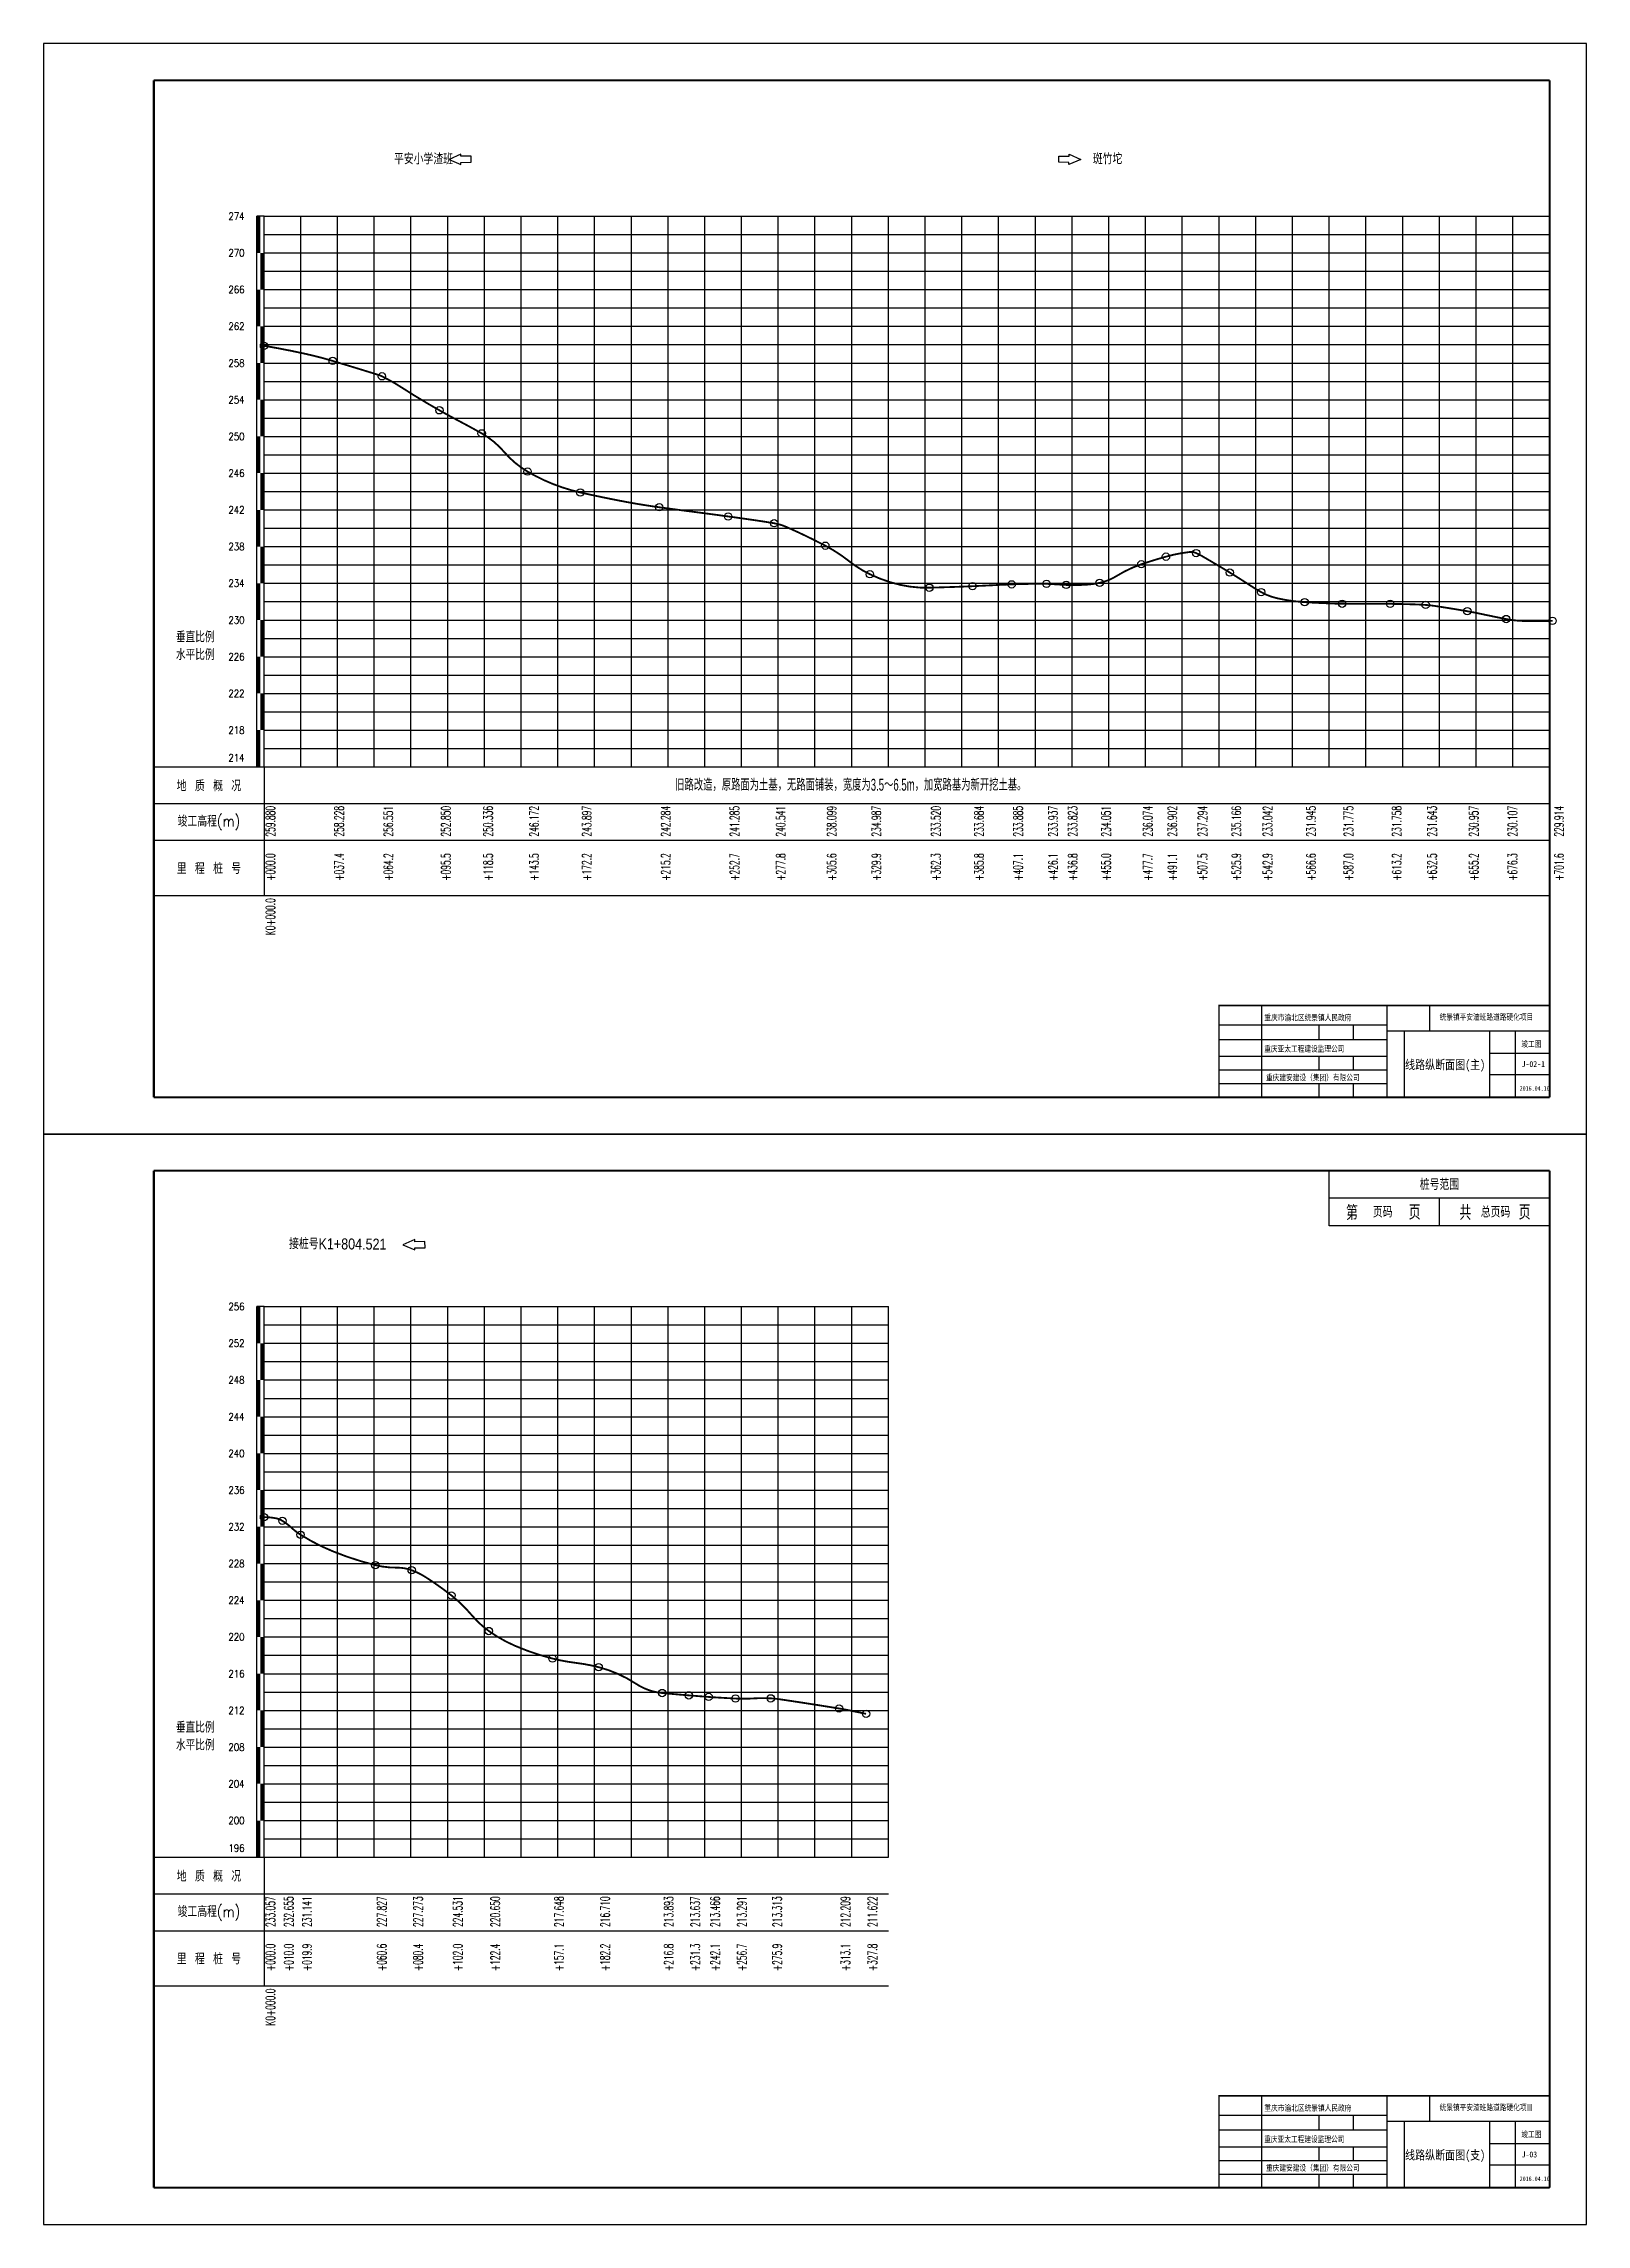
# Model space of a CAD drawing. Header units: millimetres. Extents: x -1096 to 4364, y 2864 to 4052.
# Drawn here: x -1096 to -256, y 2864 to 4052 of the extents above; entities that cross this region are included whole.
import ezdxf
from ezdxf.enums import TextEntityAlignment as Align

# ---------------------------------------------------------------- set-up
doc = ezdxf.new("R2010")
doc.units = ezdxf.units.MM
doc.header["$LTSCALE"] = 10
for name, color, linetype in [('AXIS', 3, 'Continuous'), ('PUB_TEXT', 7, 'Continuous'), ('shuju', 2, 'Continuous'), ('sjx', 1, 'Continuous'), ('WINDOW', 4, 'Continuous'), ('图框', 3, 'Continuous'), ('构造物', 6, 'Continuous'), ('标尺', 3, 'Continuous'), ('标题栏', 7, 'Continuous'), ('栏目', 3, 'Continuous'), ('网格', 250, 'Continuous'), ('网格1', 252, 'Continuous'), ('页码', 3, 'Continuous')]:
    doc.layers.add(name, color=color, linetype=linetype)
doc.layers.add('PUB_WINDW', color=7, linetype='Continuous', plot=False)
doc.styles.add('GTF_XW', font='fsdb_e.shx', dxfattribs={"width": 0.85, "bigfont": 'fsdb.shx'})
doc.styles.add('NAME', font='SimSun.ttf', dxfattribs={"width": 0.7})
doc.styles.add('地质概况', font='fsdb_e.shx', dxfattribs={"bigfont": 'fsdb.shx'})
doc.styles.add('地面高程', font='txt', dxfattribs={"bigfont": 'HZTXT'})
doc.styles.add('标尺', font='txt', dxfattribs={"width": 0.85, "bigfont": 'hztxt'})
doc.styles.add('标题栏', font='fsdb_e.shx', dxfattribs={"width": 0.7, "bigfont": 'fsdb.shx'})
doc.styles.add('栏目', font='txt', dxfattribs={"width": 0.85, "bigfont": 'hztxt'})
doc.styles.add('页码', font='fsdb_e.shx', dxfattribs={"width": 0.7, "bigfont": 'fsdb.shx'})

msp = doc.modelspace()

# ---------------------------------------------------------------- texts
at = {"layer": 'shuju', "style": '地质概况', "width": 0.6}
msp.add_text('旧路改造，原路面为土基，无路面铺装，宽度为3.5～6.5m，加宽路基为新开挖土基。', height=6.5, dxfattribs=at).set_placement((-656.8452355835312, 3648.824727634191), align=Align.MIDDLE)
at = {"layer": 'shuju', "style": '地面高程', "width": 0.6}
for s, p in [('259.880', (-970.3304234044645, 3620.289172541202)), ('258.228', (-932.9304234044645, 3620.289172541202)), ('256.551', (-906.1304234044644, 3620.289172541202)), ('252.850', (-874.8304234044645, 3620.289172541202)), ('250.336', (-851.8304234044645, 3620.289172541202)), ('246.172', (-826.8304234044645, 3620.289172541202)), ('243.897', (-798.1304234044644, 3620.289172541202)), ('242.284', (-755.1304234044644, 3620.289172541202)), ('241.285', (-717.6304234044644, 3620.289172541202)), ('240.541', (-692.5304234044645, 3620.289172541202)), ('238.099', (-664.7304234044644, 3620.289172541202)), ('234.987', (-640.4304234044645, 3620.289172541202)), ('233.520', (-608.0304234044645, 3620.289172541202)), ('233.684', (-584.5304234044645, 3620.289172541202)), ('233.885', (-563.2304234044644, 3620.289172541202)), ('233.937', (-544.2304234044644, 3620.289172541202)), ('233.823', (-533.5304234044645, 3620.289172541202)), ('234.051', (-515.3304234044645, 3620.289172541202)), ('236.074', (-492.6304234044645, 3620.289172541202)), ('236.902', (-479.2304234044644, 3620.289172541202)), ('237.294', (-462.8304234044645, 3620.289172541202)), ('235.166', (-444.4304234044645, 3620.289172541202)), ('233.042', (-427.4304234044645, 3620.289172541202)), ('231.945', (-403.7304234044644, 3620.289172541202)), ('231.775', (-383.3304234044645, 3620.289172541202)), ('231.758', (-357.1304234044644, 3620.289172541202)), ('231.643', (-337.8304234044645, 3620.289172541202)), ('230.957', (-315.1304234044644, 3620.289172541202)), ('230.107', (-294.0304234044645, 3620.289172541202)), ('229.914', (-268.7304234044644, 3620.289172541202)), ('+000.0', (-970.3304234044645, 3596.289172541202)), ('+037.4', (-932.9304234044645, 3596.289172541202)), ('+064.2', (-906.1304234044644, 3596.289172541202)), ('+095.5', (-874.8304234044645, 3596.289172541202)), ('+118.5', (-851.8304234044645, 3596.289172541202)), ('+143.5', (-826.8304234044645, 3596.289172541202)), ('+172.2', (-798.1304234044644, 3596.289172541202)), ('+215.2', (-755.1304234044644, 3596.289172541202)), ('+252.7', (-717.6304234044644, 3596.289172541202)), ('+277.8', (-692.5304234044645, 3596.289172541202)), ('+305.6', (-664.7304234044644, 3596.289172541202)), ('+329.9', (-640.4304234044645, 3596.289172541202)), ('+362.3', (-608.0304234044645, 3596.289172541202)), ('+385.8', (-584.5304234044645, 3596.289172541202)), ('+407.1', (-563.2304234044644, 3596.289172541202)), ('+426.1', (-544.2304234044644, 3596.289172541202)), ('+436.8', (-533.5304234044645, 3596.289172541202)), ('+455.0', (-515.3304234044645, 3596.289172541202)), ('+477.7', (-492.6304234044645, 3596.289172541202)), ('+491.1', (-479.2304234044644, 3596.289172541202)), ('+507.5', (-462.8304234044645, 3596.289172541202)), ('+525.9', (-444.4304234044645, 3596.289172541202)), ('+542.9', (-427.4304234044645, 3596.289172541202)), ('+566.6', (-403.7304234044644, 3596.289172541202)), ('+587.0', (-383.3304234044645, 3596.289172541202)), ('+613.2', (-357.1304234044644, 3596.289172541202)), ('+632.5', (-337.8304234044645, 3596.289172541202)), ('+655.2', (-315.1304234044644, 3596.289172541202)), ('+676.3', (-294.0304234044645, 3596.289172541202)), ('+701.6', (-268.7304234044644, 3596.289172541202)), ('K0+000.0', (-970.3304234044645, 3566.5505349429)), ('233.057', (-970.3304234044645, 3026.289172541202)), ('232.655', (-960.3304234044645, 3026.289172541202)), ('231.141', (-950.4304234044645, 3026.289172541202)), ('227.827', (-909.7304234044644, 3026.289172541202)), ('227.273', (-889.9304234044645, 3026.289172541202)), ('224.531', (-868.3304234044645, 3026.289172541202)), ('220.650', (-847.9304234044645, 3026.289172541202)), ('217.648', (-813.2304234044644, 3026.289172541202)), ('216.710', (-788.1304234044644, 3026.289172541202)), ('213.893', (-753.5304234044645, 3026.289172541202)), ('213.637', (-739.0304234044645, 3026.289172541202)), ('213.466', (-728.2304234044644, 3026.289172541202)), ('213.291', (-713.6304234044644, 3026.289172541202)), ('213.313', (-694.4304234044645, 3026.289172541202)), ('212.209', (-657.2304234044644, 3026.289172541202)), ('211.622', (-642.5304234044645, 3026.289172541202)), ('+000.0', (-970.3304234044645, 3002.289172541202)), ('+010.0', (-960.3304234044645, 3002.289172541202)), ('+019.9', (-950.4304234044645, 3002.289172541202)), ('+060.6', (-909.7304234044644, 3002.289172541202)), ('+080.4', (-889.9304234044645, 3002.289172541202)), ('+102.0', (-868.3304234044645, 3002.289172541202)), ('+122.4', (-847.9304234044645, 3002.289172541202)), ('+157.1', (-813.2304234044644, 3002.289172541202)), ('+182.2', (-788.1304234044644, 3002.289172541202)), ('+216.8', (-753.5304234044645, 3002.289172541202)), ('+231.3', (-739.0304234044645, 3002.289172541202)), ('+242.1', (-728.2304234044644, 3002.289172541202)), ('+256.7', (-713.6304234044644, 3002.289172541202)), ('+275.9', (-694.4304234044645, 3002.289172541202)), ('+313.1', (-657.2304234044644, 3002.289172541202)), ('+327.8', (-642.5304234044645, 3002.289172541202)), ('K0+000.0', (-970.3304234044645, 2972.5505349429))]:
    msp.add_text(s, height=5, rotation=90, dxfattribs=at).set_placement(p)
at = {"layer": '构造物', "color": 7, "style": 'GTF_XW', "width": 0.85}
for s, rotation, p in [('平安小学渣班', 359.6453581625461, (-905.5818927007931, 3986.580869586603)), ('斑竹坨', 0.354641837445513, (-525.043848088435, 3986.502632528962)), ('接桩号K1+804.521', 359.6453581625461, (-962.7189936278173, 3395.589799560924))]:
    msp.add_text(s, height=5.999999999999999, rotation=rotation, dxfattribs=at).set_placement(p)
at = {"layer": '标尺', "style": '标尺', "width": 0.85}
for s, p in [('274', (-991.3304234044645, 3958.289172541202)), ('270', (-991.3304234044645, 3938.289172541202)), ('266', (-991.3304234044645, 3918.289172541202)), ('262', (-991.3304234044645, 3898.289172541202)), ('258', (-991.3304234044645, 3878.289172541202)), ('254', (-991.3304234044645, 3858.289172541202)), ('250', (-991.3304234044645, 3838.289172541202)), ('246', (-991.3304234044645, 3818.289172541202)), ('242', (-991.3304234044645, 3798.289172541202)), ('238', (-991.3304234044645, 3778.289172541202)), ('234', (-991.3304234044645, 3758.289172541202)), ('230', (-991.3304234044645, 3738.289172541202)), ('226', (-991.3304234044645, 3718.289172541202)), ('222', (-991.3304234044645, 3698.289172541202)), ('218', (-991.3304234044645, 3678.289172541202)), ('214', (-991.3304234044645, 3663.289172541202)), ('256', (-991.3304234044645, 3364.289172541202)), ('252', (-991.3304234044645, 3344.289172541202)), ('248', (-991.3304234044645, 3324.289172541202)), ('244', (-991.3304234044645, 3304.289172541202)), ('240', (-991.3304234044645, 3284.289172541202)), ('236', (-991.3304234044645, 3264.289172541202)), ('232', (-991.3304234044645, 3244.289172541202)), ('228', (-991.3304234044645, 3224.289172541202)), ('224', (-991.3304234044645, 3204.289172541202)), ('220', (-991.3304234044645, 3184.289172541202)), ('216', (-991.3304234044645, 3164.289172541202)), ('212', (-991.3304234044645, 3144.289172541202)), ('208', (-991.3304234044645, 3124.289172541202)), ('204', (-991.3304234044645, 3104.289172541202)), ('200', (-991.3304234044645, 3084.289172541202)), ('196', (-991.3304234044645, 3069.289172541202))]:
    msp.add_text(s, height=4, dxfattribs=at).set_placement(p, align=Align.MIDDLE)
at = {"layer": '标题栏', "style": '标题栏', "width": 0.7}
for tag, text, p in [('垂直比例', '"V 1:"+$S2([VSCL])', (-1013.778373551635, 3729.101672304636)), ('水平比例', '"H 1:"+$S2([HSCL])', (-1013.778373551635, 3719.444454695295)), ('垂直比例', '"V 1:"+$S2([VSCL])', (-1013.778373551635, 3135.101672304636)), ('水平比例', '"H 1:"+$S2([HSCL])', (-1013.778373551635, 3125.444454695295))]:
    msp.add_attdef(tag, text=text, height=6, dxfattribs=at).set_placement(p, align=Align.MIDDLE_CENTER)
at = {"layer": '栏目', "style": '栏目', "width": 0.85}
for s, p in [('地 质 概 况', (-1006.330423404464, 3648.289172541202)), ('竣工高程(m)', (-1006.330423404464, 3628.289172541202)), ('里 程 桩 号', (-1006.330423404464, 3603.289172541202)), ('地 质 概 况', (-1006.330423404464, 3054.289172541202)), ('竣工高程(m)', (-1006.330423404464, 3034.289172541202)), ('里 程 桩 号', (-1006.330423404464, 3009.289172541202))]:
    msp.add_text(s, height=6, dxfattribs=at).set_placement(p, align=Align.MIDDLE)
at = {"layer": '页码', "style": '页码', "width": 0.85}
for s, p in [('第', (-383.9626041384054, 3415.789172541202)), ('页', (-349.8250792582771, 3415.762396479675)), ('共', (-322.204283937695, 3415.789172541202)), ('页', (-289.9424035320212, 3415.763362686385))]:
    msp.add_text(s, height=8, dxfattribs=at).set_placement(p, align=Align.MIDDLE)
at = {"layer": '页码', "color": 7, "style": '页码', "width": 0.85}
for tag, text, p in [('桩号范围', '[SSTK]+"~"+[ESTK]', (-336.3304234044645, 3430.789172541202)), ('页码', '$S0([PNUM])', (-367.2320640519811, 3415.789172541202)), ('总页码', '$S0([PAGS])', (-305.7905133443169, 3415.789172541202))]:
    msp.add_attdef(tag, text=text, height=6, dxfattribs=at).set_placement(p, align=Align.MIDDLE_CENTER)

# ---------------------------------------------------------------- blocks, each defined once
blk = doc.blocks.new('竣工图签')
blk.add_line((-0.0004443418497430129, 2.813887658076335e-05), (-0.0004443418497430129, 50.00002813887658))
at = {"const_width": 0.8}
blk.add_lwpolyline([(-0.0004443418497430129, 50.00002813887658), (-180.0004443418497, 50.00002813887658), (-180.0004443418497, 2.813887658076335e-05)], dxfattribs=at)
at = {"layer": 'AXIS', "color": 4}
for p, q in [((-156.8246025736939, 50.00002813887658), (-156.8246025736794, 2.813887658076335e-05)), ((-88.41743181860375, 2.813887658076335e-05), (-88.4174318185892, 50.00002813887658)), ((-65.14980353533474, 36.22094380515409), (-65.14980353517466, 50.00002813887658)), ((-179.895556629976, 39.42297355190749), (-88.4174318185892, 39.42297355190749)), ((-125.6456370719593, 39.42297355190384), (-125.6456370719447, 31.47583788447991)), ((-107.0315344452597, 39.42297355190384), (-107.0315344452888, 31.47583788447991)), ((-88.4174318185892, 36.22094380515409), (-0.0004443418352479411, 36.22094380515409)), ((-79.11038050524667, 2.813887658076335e-05), (-79.11038050526126, 36.22094380515226)), ((-32.57512393851945, 2.813887658076335e-05), (-32.57512393853406, 36.22094380515226)), ((-18.61454696853482, 2.813887658076335e-05), (-18.61454696852024, 36.22094380515226)), ((-0.0004443418497430129, 2.813887658076335e-05), (-0.0004443418352479411, 44.67387444291124)), ((-180.0922308570357, 31.47583788447991), (-88.41743181860375, 31.47583788447991)), ((-32.57512393853406, 23.99644078815071), (-0.0004443418497430129, 23.99644078815071)), ((-180.0922308570357, 22.33695129089573), (-88.41743181860375, 22.33695129089209)), ((-180.0922308570357, 14.89131024022026), (-88.4174318185892, 14.89131024022026)), ((-125.6456370720612, 22.33695129089573), (-125.6456370720466, 14.89131024022026)), ((-107.0315344454052, 22.33695129089573), (-107.0315344453761, 14.89131024022026)), ((-32.57512393853406, 12.37539561745142), (-0.0004443418497430129, 12.37539561745142)), ((-180.0922308570357, 7.445669189548418), (-88.41743181860375, 7.445669189548418)), ((-180.0922308570357, 2.813887294276335e-05), (-0.0004443418497430129, 2.813887658076335e-05)), ((-125.6456370720466, 7.445669189548418), (-125.6456370719447, 2.813887658076335e-05)), ((-107.0315344453761, 7.445669189548418), (-107.0315344452888, 2.813887658076335e-05))]:
    blk.add_line(p, q, dxfattribs=at)
at = {"layer": 'AXIS'}
for p, q in [((-0.0004443418497430129, 2.813887658076335e-05), (-0.0004443418352479411, 44.67387444291124)), ((-180.0922308570357, 2.813887294276335e-05), (-0.0004443418497430129, 2.813887658076335e-05))]:
    blk.add_line(p, q, dxfattribs=at)
at = {"layer": 'PUB_WINDW'}
blk.add_line((-0.0004443418497430129, 2.813887658076335e-05), (-0.0004443418497430129, 44.30772044656804), dxfattribs=at)
at = {"layer": 'WINDOW', "color": 4}
blk.add_line((-0.0004443418497430129, 2.813887658076335e-05), (-0.0004443418497430129, 44.30772044656804), dxfattribs=at)
at = {"layer": 'AXIS', "linetype": 'Continuous', "style": 'NAME', "width": 0.8}
blk.add_text('2016.04.10', height=2.501274812710884, dxfattribs=at).set_placement((-16.31123341996008, 3.589379761777302))
at = {"layer": 'PUB_TEXT', "linetype": 'Continuous', "style": 'NAME', "width": 0.8}
for s, p in [('重庆市渝北区统景镇人民政府', (-155.2853396218745, 41.79873098621828)), ('统景镇平安渣班路道路硬化项目', (-59.92884929598229, 42.11780888036463)), ('重庆亚太工程建设监理公司', (-155.4196469194781, 24.79521446645776)), ('重庆建安建设（集团）有限公司', (-154.4389264999933, 9.144741640919158))]:
    blk.add_text(s, height=3.251657256524112, dxfattribs=at).set_placement(p)
for tag, p in [('图别', (-15.38889544991258, 27.40356995424616)), ('图号', (-15.27001401433785, 16.4771631841317))]:
    blk.add_attdef(tag, p, '', height=3.251657256524112, dxfattribs=at)
blk.add_attdef('图名', text='', height=5, dxfattribs=at).set_placement((-56.91109809693421, 15.31259854745573), align=Align.CENTER)

# ---------------------------------------------------------------- linework, layer by layer
at = {"layer": 'sjx', "const_width": 1}
for points in [[(-976.3304234044645, 3887.689172541202, -0.01238627461462078), (-953.8599527055921, 3883.307157541243, -0.01838711972543282), (-938.9304234044645, 3879.429172541202, -0.003079585803107512), (-914.0764380939363, 3871.820771496046, -0.03825910087962797), (-912.1304234044644, 3871.044172541202, -0.02954659196589571), (-901.3071475601963, 3864.915077987126, 0.0153502826369473), (-880.8304234044645, 3852.539172541202, 0.00671226560935733), (-868.7685639637364, 3845.957296819478, -0.007396381900535828), (-857.8304234044645, 3839.969172541202, -0.0876708624742715), (-845.5637742963562, 3829.833239157, 0.08387499126075715), (-832.8304234044645, 3819.149172541202, 0.03836947993302985), (-818.853351971451, 3812.327527163529, 0.03872398803881354), (-804.1304234044644, 3807.774172541202, 0.00928171186202315), (-779.6074726829247, 3802.701762140723, 0.01241858808920259), (-761.1304234044644, 3799.709172541202, 0.001665893786461237), (-742.2678508650547, 3797.197061721351, -0.001686009328464054), (-723.6304234044644, 3794.714172541202, -0.002830840859238692), (-707.764160059538, 3792.454405174634, -0.004853068352495118), (-698.5304234044645, 3790.994172541202, -0.06190274844085808), (-692.0910296425463, 3789.071200847107, -0.01748516822949588), (-670.7304234044644, 3778.784172541202, -0.04678942685510949), (-657.6434973355748, 3770.260670423505, 0.05524844440631152), (-646.4304234044645, 3763.224172541202, 0.05690961346601567), (-629.8577088452639, 3757.430087900584, 0.06287451788924436), (-614.0304234044645, 3755.889172541202, 0.001587009066124342), (-599.1464701266959, 3756.361233167827, 0.002740667324846375), (-590.5304234044645, 3756.709172541202, 0.001009456885655585), (-576.1203481403267, 3757.399380544666, -0.002111474447429487), (-569.2304234044644, 3757.714172541202, -0.006937784291931846), (-560.683311986475, 3757.94977949086, -0.005674932202591553), (-550.2304234044644, 3757.974172541202, -0.01673623720789442), (-546.5941935677662, 3757.819592559459, 0.008606478078151137), (-539.5304234044645, 3757.404172541202, 0.02602722537997386), (-528.8103753320138, 3757.516875868552, 0.03698209642591457), (-521.3304234044645, 3758.544172541202, 0.08720084129773531), (-512.0992624968296, 3762.278162304787, -0.05801646426568959), (-498.6304234044645, 3768.659172541202, -0.006720524562483983), (-492.0676706733066, 3770.783806876614, -0.006503668034296767), (-485.2304234044644, 3772.799172541202, -0.03869176284875187), (-472.6403888740679, 3775.302745618913, -0.1310745151427437), (-468.8304234044645, 3774.759172541202, -0.03048529112098484), (-465.8570934959425, 3773.273688768062, -0.005643459367896378), (-450.4304234044645, 3764.119172541202, -0.008462787556348913), (-439.2605972311953, 3757.057293745141, 0.01637696562242794), (-433.4304234044645, 3753.499172541202, 0.07206760632848716), (-424.9768879806379, 3750.20754345915, 0.04230011836539885), (-409.7304234044644, 3748.014172541202, 0.004172083729751771), (-396.2669029666285, 3747.340614515897, 0.00810579960805636), (-389.3304234044645, 3747.164172541202, 0.003226634250104026), (-375.2612646998131, 3747.125245265448, -0.003742200371616998), (-363.1304234044644, 3747.079172541202, -0.004625434460198198), (-350.1794190735673, 3746.813210467064, -0.009426662003414809), (-343.8304234044645, 3746.504172541202, -0.02062227092964579), (-339.0781968929659, 3745.985425890473, -0.005419806464361665), (-321.1304234044644, 3743.074172541202, -0.01006557517842048), (-314.2318393302948, 3741.734726107692, 0.004879039448855768), (-300.0304234044645, 3738.824172541202, 0.0385858827859417), (-290.9528380343036, 3737.773256784806, 0.02171334950160562), (-274.7304234044644, 3737.859172541202)], [(-976.3304234044645, 3249.574172541202, -0.0510809160596729), (-969.9001709368731, 3248.953123065055, -0.08656950979733925), (-966.3304234044645, 3247.564172541202, -0.05199202217054787), (-961.6062886921621, 3243.99024474093, 0.04707717580587587), (-956.4304234044645, 3239.994172541202, 0.04421659776296546), (-938.7959188044879, 3230.925029384232, 0.03612701829359356), (-915.7304234044644, 3223.424172541202, 0.06288619410288919), (-904.0420240283764, 3222.055314125637, -0.09027943508267981), (-895.9304234044645, 3220.654172541202, -0.05366244361009965), (-888.5256112466213, 3217.000782588883, -0.02541344061918774), (-874.3304234044645, 3206.944172541202, -0.05174835180380363), (-863.2385559516837, 3196.175897327395, 0.06308363899432064), (-853.9304234044645, 3187.539172541202, 0.05348581415449437), (-839.7435270843271, 3179.507774321886, 0.0401921001480554), (-819.2304234044644, 3172.529172541202, 0.03213412813964322), (-806.4059912898241, 3170.151336027649, -0.03355621789093331), (-794.1304234044644, 3167.839172541202, -0.08302927635626305), (-773.7761627525275, 3158.775397026223, 0.1234934290061865), (-759.5304234044645, 3153.754172541202, 0.001271270479926459), (-750.4093969874666, 3152.925629487916, 0.002156968426416411), (-745.0304234044645, 3152.474172541202, 0.0001044676184557088), (-736.2883516782895, 3151.780253858044, 0.0004438165018055381), (-734.2304234044644, 3151.619172541202, 0.004341708235738502), (-730.6137883156771, 3151.370887597448, 0.001430664347074064), (-719.6304234044644, 3150.744172541202, 0.03014823313371193), (-709.964935412075, 3150.803528606268, -0.03056329525180295), (-700.4304234044645, 3150.854172541202, -0.0228830404175199), (-695.5371283355489, 3150.35552310776, -0.003440806003297835), (-663.2304234044644, 3145.334172541202, -0.008998530554290354), (-659.0615244273504, 3144.579556518423, -0.003544670373458205), (-648.5304234044645, 3142.399172541202)]]:
    msp.add_lwpolyline(points, format="xyb", dxfattribs=at)
at = {"layer": 'sjx'}
for centre in [(-976.3304234044645, 3887.689172541202), (-938.9304234044645, 3879.429172541202), (-912.1304234044644, 3871.044172541202), (-880.8304234044645, 3852.539172541202), (-857.8304234044645, 3839.969172541202), (-832.8304234044645, 3819.149172541202), (-804.1304234044644, 3807.774172541202), (-761.1304234044644, 3799.709172541202), (-723.6304234044644, 3794.714172541202), (-698.5304234044645, 3790.994172541202), (-670.7304234044644, 3778.784172541202), (-498.6304234044645, 3768.659172541202), (-485.2304234044644, 3772.799172541202), (-468.8304234044645, 3774.759172541202), (-450.4304234044645, 3764.119172541202), (-646.4304234044645, 3763.224172541202), (-614.0304234044645, 3755.889172541202), (-590.5304234044645, 3756.709172541202), (-569.2304234044644, 3757.714172541202), (-550.2304234044644, 3757.974172541202), (-539.5304234044645, 3757.404172541202), (-521.3304234044645, 3758.544172541202), (-433.4304234044645, 3753.499172541202), (-409.7304234044644, 3748.014172541202), (-389.3304234044645, 3747.164172541202), (-363.1304234044644, 3747.079172541202), (-343.8304234044645, 3746.504172541202), (-321.1304234044644, 3743.074172541202), (-300.0304234044645, 3738.824172541202), (-274.7304234044644, 3737.859172541202), (-976.3304234044645, 3249.574172541202), (-966.3304234044645, 3247.564172541202), (-956.4304234044645, 3239.994172541202), (-915.7304234044644, 3223.424172541202), (-895.9304234044645, 3220.654172541202), (-874.3304234044645, 3206.944172541202), (-853.9304234044645, 3187.539172541202), (-819.2304234044644, 3172.529172541202), (-794.1304234044644, 3167.839172541202), (-759.5304234044645, 3153.754172541202), (-745.0304234044645, 3152.474172541202), (-734.2304234044644, 3151.619172541202), (-719.6304234044644, 3150.744172541202), (-700.4304234044645, 3150.854172541202), (-663.2304234044644, 3145.334172541202), (-648.5304234044645, 3142.399172541202)]:
    msp.add_circle(centre, 2, dxfattribs=at)
at = {"layer": '图框', "linetype": 'Continuous'}
for points in [[(-256.3304234044645, 4052.289172541202), (-1096.330423404464, 4052.289172541202)], [(-1096.330423404464, 4052.289172541202), (-1096.330423404464, 3458.289172541202)], [(-256.3304234044645, 3458.289172541202), (-256.3304234044645, 4052.289172541202)], [(-1096.330423404464, 3458.289172541202), (-256.3304234044645, 3458.289172541202)], [(-256.3304234044645, 3458.289172541202), (-1096.330423404464, 3458.289172541202)], [(-1096.330423404464, 3458.289172541202), (-1096.330423404464, 2864.289172541202)], [(-256.3304234044645, 2864.289172541202), (-256.3304234044645, 3458.289172541202)], [(-1096.330423404464, 2864.289172541202), (-256.3304234044645, 2864.289172541202)]]:
    msp.add_lwpolyline(points, dxfattribs=at)
at = {"layer": '图框', "linetype": 'Continuous', "const_width": 1.2}
for points in [[(-276.3304234044645, 4032.289172541202), (-1036.330423404464, 4032.289172541202), (-1036.330423404464, 4032.289172541202)], [(-1036.330423404464, 4032.289172541202), (-1036.330423404464, 3478.289172541202), (-1036.330423404464, 3478.289172541202)], [(-276.3304234044645, 3478.289172541202), (-276.3304234044645, 4032.289172541202), (-276.3304234044645, 4032.289172541202)], [(-1036.330423404464, 3478.289172541202), (-276.3304234044645, 3478.289172541202), (-276.3304234044645, 3478.289172541202)], [(-276.3304234044645, 3438.289172541202), (-1036.330423404464, 3438.289172541202), (-1036.330423404464, 3438.289172541202)], [(-1036.330423404464, 3438.289172541202), (-1036.330423404464, 2884.289172541202), (-1036.330423404464, 2884.289172541202)], [(-276.3304234044645, 2884.289172541202), (-276.3304234044645, 3438.289172541202), (-276.3304234044645, 3438.289172541202)], [(-1036.330423404464, 2884.289172541202), (-276.3304234044645, 2884.289172541202), (-276.3304234044645, 2884.289172541202)]]:
    msp.add_lwpolyline(points, dxfattribs=at)
at = {"layer": '构造物', "color": 7}
for points in [[(-869.2061611606478, 3992.049740653438), (-875.6081646833773, 3989.171425854274), (-869.1378445161245, 3986.450157379684), (-869.1515078447264, 3987.570074033876), (-863.551924571555, 3987.638390678399), (-863.5929145584087, 3990.998140643303), (-869.1924978316965, 3990.92982399878)], [(-537.9966360378749, 3992.049740653438), (-531.5946325151453, 3989.171425854274), (-538.0649526823981, 3986.450157379684), (-538.0512893537962, 3987.570074033876), (-543.6508726269676, 3987.638390678399), (-543.6098826401139, 3990.998140643303), (-538.0102993668261, 3990.92982399878)], [(-894.2985586703307, 3400.740178297591), (-900.7005621930603, 3397.861863498428), (-894.2302420258075, 3395.140595023838), (-894.2439053544094, 3396.26051167803), (-888.644322081238, 3396.328828322553), (-888.6853120680917, 3399.688578287457), (-894.2848953413795, 3399.620261642934)]]:
    msp.add_lwpolyline(points, close=True, dxfattribs=at)
at = {"layer": '标尺'}
for p, q in [((-980.3304234044645, 3658.289172541202), (-980.3304234044645, 3958.289172541202)), ((-976.3304234044645, 3958.289172541202), (-980.3304234044645, 3958.289172541202)), ((-976.3304234044645, 3658.289172541202), (-976.3304234044645, 3958.289172541202)), ((-1036.330423404464, 3658.289172541202), (-276.3304234044645, 3658.289172541202)), ((-980.3304234044645, 3064.289172541202), (-980.3304234044645, 3364.289172541202)), ((-976.3304234044645, 3364.289172541202), (-980.3304234044645, 3364.289172541202)), ((-976.3304234044645, 3064.289172541202), (-976.3304234044645, 3364.289172541202)), ((-1036.330423404464, 3064.289172541202), (-636.3304234044645, 3064.289172541201))]:
    msp.add_line(p, q, dxfattribs=at)
at = {"layer": '标尺', "flags": 128}
for points in [[(-979.3304234044645, 3938.289172541202, 2, 2, 0), (-979.3304234044645, 3958.289172541202, 2, 2, 0)], [(-977.3304234044645, 3918.289172541202, 2, 2, 0), (-977.3304234044645, 3938.289172541202, 2, 2, 0)], [(-979.3304234044645, 3898.289172541202, 2, 2, 0), (-979.3304234044645, 3918.289172541202, 2, 2, 0)], [(-977.3304234044645, 3878.289172541202, 2, 2, 0), (-977.3304234044645, 3898.289172541202, 2, 2, 0)], [(-979.3304234044645, 3858.289172541202, 2, 2, 0), (-979.3304234044645, 3878.289172541202, 2, 2, 0)], [(-977.3304234044645, 3838.289172541202, 2, 2, 0), (-977.3304234044645, 3858.289172541202, 2, 2, 0)], [(-979.3304234044645, 3818.289172541202, 2, 2, 0), (-979.3304234044645, 3838.289172541202, 2, 2, 0)], [(-977.3304234044645, 3798.289172541202, 2, 2, 0), (-977.3304234044645, 3818.289172541202, 2, 2, 0)], [(-979.3304234044645, 3778.289172541202, 2, 2, 0), (-979.3304234044645, 3798.289172541202, 2, 2, 0)], [(-977.3304234044645, 3758.289172541202, 2, 2, 0), (-977.3304234044645, 3778.289172541202, 2, 2, 0)], [(-979.3304234044645, 3738.289172541202, 2, 2, 0), (-979.3304234044645, 3758.289172541202, 2, 2, 0)], [(-977.3304234044645, 3718.289172541202, 2, 2, 0), (-977.3304234044645, 3738.289172541202, 2, 2, 0)], [(-979.3304234044645, 3698.289172541202, 2, 2, 0), (-979.3304234044645, 3718.289172541202, 2, 2, 0)], [(-977.3304234044645, 3678.289172541202, 2, 2, 0), (-977.3304234044645, 3698.289172541202, 2, 2, 0)], [(-979.3304234044645, 3658.289172541202, 2, 2, 0), (-979.3304234044645, 3678.289172541202, 2, 2, 0)]]:
    msp.add_lwpolyline(points, format="xyseb", dxfattribs=at)
at = {"layer": '标尺', "const_width": 2, "flags": 128}
for points in [[(-979.3304234044645, 3344.289172541202), (-979.3304234044645, 3364.289172541202)], [(-977.3304234044645, 3324.289172541202), (-977.3304234044645, 3344.289172541202)], [(-979.3304234044645, 3304.289172541202), (-979.3304234044645, 3324.289172541202)], [(-977.3304234044645, 3284.289172541202), (-977.3304234044645, 3304.289172541202)], [(-979.3304234044645, 3264.289172541202), (-979.3304234044645, 3284.289172541202)], [(-977.3304234044645, 3244.289172541202), (-977.3304234044645, 3264.289172541202)], [(-979.3304234044645, 3224.289172541202), (-979.3304234044645, 3244.289172541202)], [(-977.3304234044645, 3204.289172541202), (-977.3304234044645, 3224.289172541202)], [(-979.3304234044645, 3184.289172541202), (-979.3304234044645, 3204.289172541202)], [(-977.3304234044645, 3164.289172541202), (-977.3304234044645, 3184.289172541202)], [(-979.3304234044645, 3144.289172541202), (-979.3304234044645, 3164.289172541202)], [(-977.3304234044645, 3124.289172541202), (-977.3304234044645, 3144.289172541202)], [(-979.3304234044645, 3104.289172541202), (-979.3304234044645, 3124.289172541202)], [(-977.3304234044645, 3084.289172541202), (-977.3304234044645, 3104.289172541202)], [(-979.3304234044645, 3064.289172541202), (-979.3304234044645, 3084.289172541202)]]:
    msp.add_lwpolyline(points, dxfattribs=at)
at = {"layer": '栏目'}
for p, q in [((-1036.330423404464, 3658.289172541202), (-1036.330423404464, 3498.289172541202)), ((-976.3304234044645, 3658.289172541202), (-976.3304234044645, 3588.289172541202)), ((-1036.330423404464, 3638.289172541202), (-276.3304234044645, 3638.289172541202)), ((-1036.330423404464, 3618.289172541202), (-276.3304234044645, 3618.289172541202)), ((-1036.330423404464, 3588.289172541202), (-276.3304234044645, 3588.289172541202)), ((-1036.330423404464, 3064.289172541202), (-1036.330423404464, 2904.289172541202)), ((-976.3304234044645, 3064.289172541202), (-976.3304234044645, 2994.289172541202)), ((-1036.330423404464, 3044.289172541202), (-636.3304234044645, 3044.289172541202)), ((-1036.330423404464, 3024.289172541202), (-636.3304234044645, 3024.289172541202)), ((-1036.330423404464, 2994.289172541202), (-636.3304234044645, 2994.289172541202))]:
    msp.add_line(p, q, dxfattribs=at)
at = {"layer": '网格'}
for p, q in [((-976.3304234044645, 3958.289172541202), (-276.3304234044645, 3958.289172541202)), ((-956.3304234044645, 3658.289172541202), (-956.3304234044645, 3958.289172541202)), ((-936.3304234044645, 3658.289172541202), (-936.3304234044645, 3958.289172541202)), ((-916.3304234044645, 3658.289172541202), (-916.3304234044645, 3958.289172541202)), ((-896.3304234044645, 3658.289172541202), (-896.3304234044645, 3958.289172541202)), ((-856.3304234044645, 3658.289172541202), (-856.3304234044645, 3958.289172541202)), ((-836.3304234044645, 3658.289172541202), (-836.3304234044645, 3958.289172541202)), ((-816.3304234044645, 3658.289172541202), (-816.3304234044645, 3958.289172541202)), ((-796.3304234044645, 3658.289172541202), (-796.3304234044645, 3958.289172541202)), ((-756.3304234044645, 3658.289172541202), (-756.3304234044645, 3958.289172541202)), ((-736.3304234044645, 3658.289172541202), (-736.3304234044645, 3958.289172541202)), ((-716.3304234044645, 3658.289172541202), (-716.3304234044645, 3958.289172541202)), ((-696.3304234044645, 3658.289172541202), (-696.3304234044645, 3958.289172541202)), ((-656.3304234044645, 3658.289172541202), (-656.3304234044645, 3958.289172541202)), ((-636.3304234044645, 3658.289172541202), (-636.3304234044645, 3958.289172541202)), ((-616.3304234044645, 3658.289172541202), (-616.3304234044645, 3958.289172541202)), ((-596.3304234044645, 3658.289172541202), (-596.3304234044645, 3958.289172541202)), ((-556.3304234044645, 3658.289172541202), (-556.3304234044645, 3958.289172541202)), ((-536.3304234044645, 3658.289172541202), (-536.3304234044645, 3958.289172541202)), ((-516.3304234044645, 3658.289172541202), (-516.3304234044645, 3958.289172541202)), ((-496.3304234044645, 3658.289172541202), (-496.3304234044645, 3958.289172541202)), ((-456.3304234044645, 3658.289172541202), (-456.3304234044645, 3958.289172541202)), ((-436.3304234044645, 3658.289172541202), (-436.3304234044645, 3958.289172541202)), ((-416.3304234044645, 3658.289172541202), (-416.3304234044645, 3958.289172541202)), ((-396.3304234044645, 3658.289172541202), (-396.3304234044645, 3958.289172541202)), ((-356.3304234044645, 3658.289172541202), (-356.3304234044645, 3958.289172541202)), ((-336.3304234044645, 3658.289172541202), (-336.3304234044645, 3958.289172541202)), ((-316.3304234044645, 3658.289172541202), (-316.3304234044645, 3958.289172541202)), ((-296.3304234044645, 3658.289172541202), (-296.3304234044645, 3958.289172541202)), ((-976.3304234044645, 3948.289172541202), (-276.3304234044645, 3948.289172541202)), ((-976.3304234044645, 3928.289172541202), (-276.3304234044645, 3928.289172541202)), ((-976.3304234044645, 3918.289172541202), (-276.3304234044645, 3918.289172541202)), ((-976.3304234044645, 3908.289172541202), (-276.3304234044645, 3908.289172541202)), ((-976.3304234044645, 3898.289172541202), (-276.3304234044645, 3898.289172541202)), ((-976.3304234044645, 3878.289172541202), (-276.3304234044645, 3878.289172541202)), ((-976.3304234044645, 3868.289172541202), (-276.3304234044645, 3868.289172541202)), ((-976.3304234044645, 3858.289172541202), (-276.3304234044645, 3858.289172541202)), ((-976.3304234044645, 3848.289172541202), (-276.3304234044645, 3848.289172541202)), ((-976.3304234044645, 3828.289172541202), (-276.3304234044645, 3828.289172541202)), ((-976.3304234044645, 3818.289172541202), (-276.3304234044645, 3818.289172541202)), ((-976.3304234044645, 3808.289172541202), (-276.3304234044645, 3808.289172541202)), ((-976.3304234044645, 3798.289172541202), (-276.3304234044645, 3798.289172541202)), ((-976.3304234044645, 3778.289172541202), (-276.3304234044645, 3778.289172541202)), ((-976.3304234044645, 3768.289172541202), (-276.3304234044645, 3768.289172541202)), ((-976.3304234044645, 3758.289172541202), (-276.3304234044645, 3758.289172541202)), ((-976.3304234044645, 3748.289172541202), (-276.3304234044645, 3748.289172541202)), ((-976.3304234044645, 3728.289172541202), (-276.3304234044645, 3728.289172541202)), ((-976.3304234044645, 3718.289172541202), (-276.3304234044645, 3718.289172541202)), ((-976.3304234044645, 3708.289172541202), (-276.3304234044645, 3708.289172541202)), ((-976.3304234044645, 3698.289172541202), (-276.3304234044645, 3698.289172541202)), ((-976.3304234044645, 3678.289172541202), (-276.3304234044645, 3678.289172541202)), ((-976.3304234044645, 3668.289172541202), (-276.3304234044645, 3668.289172541202)), ((-976.3304234044645, 3364.289172541202), (-636.3304234044645, 3364.289172541202)), ((-956.3304234044645, 3064.289172541202), (-956.3304234044645, 3364.289172541202)), ((-936.3304234044645, 3064.289172541202), (-936.3304234044645, 3364.289172541202)), ((-916.3304234044645, 3064.289172541202), (-916.3304234044645, 3364.289172541202)), ((-896.3304234044645, 3064.289172541202), (-896.3304234044645, 3364.289172541202)), ((-856.3304234044645, 3064.289172541202), (-856.3304234044645, 3364.289172541202)), ((-836.3304234044645, 3064.289172541202), (-836.3304234044645, 3364.289172541202)), ((-816.3304234044645, 3064.289172541202), (-816.3304234044645, 3364.289172541202)), ((-796.3304234044645, 3064.289172541202), (-796.3304234044645, 3364.289172541202)), ((-756.3304234044645, 3064.289172541202), (-756.3304234044645, 3364.289172541202)), ((-736.3304234044645, 3064.289172541202), (-736.3304234044645, 3364.289172541202)), ((-716.3304234044645, 3064.289172541202), (-716.3304234044645, 3364.289172541202)), ((-696.3304234044645, 3064.289172541202), (-696.3304234044645, 3364.289172541202)), ((-656.3304234044645, 3064.289172541202), (-656.3304234044645, 3364.289172541202)), ((-636.3304234044645, 3064.289172541202), (-636.3304234044645, 3364.289172541202)), ((-976.3304234044645, 3354.289172541202), (-636.3304234044645, 3354.289172541202)), ((-976.3304234044645, 3344.289172541202), (-636.3304234044645, 3344.289172541202)), ((-976.3304234044645, 3324.289172541202), (-636.3304234044645, 3324.289172541202)), ((-976.3304234044645, 3314.289172541202), (-636.3304234044645, 3314.289172541202)), ((-976.3304234044645, 3304.289172541202), (-636.3304234044645, 3304.289172541202)), ((-976.3304234044645, 3294.289172541202), (-636.3304234044645, 3294.289172541202)), ((-976.3304234044645, 3274.289172541202), (-636.3304234044645, 3274.289172541202)), ((-976.3304234044645, 3264.289172541202), (-636.3304234044645, 3264.289172541202)), ((-976.3304234044645, 3254.289172541202), (-636.3304234044645, 3254.289172541202)), ((-976.3304234044645, 3244.289172541202), (-636.3304234044645, 3244.289172541202)), ((-976.3304234044645, 3224.289172541202), (-636.3304234044645, 3224.289172541202)), ((-976.3304234044645, 3214.289172541202), (-636.3304234044645, 3214.289172541202)), ((-976.3304234044645, 3204.289172541202), (-636.3304234044645, 3204.289172541202)), ((-976.3304234044645, 3194.289172541202), (-636.3304234044645, 3194.289172541202)), ((-976.3304234044645, 3174.289172541202), (-636.3304234044645, 3174.289172541202)), ((-976.3304234044645, 3164.289172541202), (-636.3304234044645, 3164.289172541202)), ((-976.3304234044645, 3154.289172541202), (-636.3304234044645, 3154.289172541202)), ((-976.3304234044645, 3144.289172541202), (-636.3304234044645, 3144.289172541202)), ((-976.3304234044645, 3124.289172541202), (-636.3304234044645, 3124.289172541202)), ((-976.3304234044645, 3114.289172541202), (-636.3304234044645, 3114.289172541202)), ((-976.3304234044645, 3104.289172541202), (-636.3304234044645, 3104.289172541202)), ((-976.3304234044645, 3094.289172541202), (-636.3304234044645, 3094.289172541202)), ((-976.3304234044645, 3074.289172541202), (-636.3304234044645, 3074.289172541202))]:
    msp.add_line(p, q, dxfattribs=at)
at = {"layer": '网格1'}
for p, q in [((-876.3304234044645, 3658.289172541202), (-876.3304234044645, 3958.289172541202)), ((-776.3304234044645, 3658.289172541202), (-776.3304234044645, 3958.289172541202)), ((-676.3304234044645, 3658.289172541202), (-676.3304234044645, 3958.289172541202)), ((-576.3304234044645, 3658.289172541202), (-576.3304234044645, 3958.289172541202)), ((-476.3304234044645, 3658.289172541202), (-476.3304234044645, 3958.289172541202)), ((-376.3304234044645, 3658.289172541202), (-376.3304234044645, 3958.289172541202)), ((-976.3304234044645, 3938.289172541202), (-276.3304234044645, 3938.289172541202)), ((-976.3304234044645, 3888.289172541202), (-276.3304234044645, 3888.289172541202)), ((-976.3304234044645, 3838.289172541202), (-276.3304234044645, 3838.289172541202)), ((-976.3304234044645, 3788.289172541202), (-276.3304234044645, 3788.289172541202)), ((-976.3304234044645, 3738.289172541202), (-276.3304234044645, 3738.289172541202)), ((-976.3304234044645, 3688.289172541202), (-276.3304234044645, 3688.289172541202)), ((-876.3304234044645, 3064.289172541202), (-876.3304234044645, 3364.289172541202)), ((-776.3304234044645, 3064.289172541202), (-776.3304234044645, 3364.289172541202)), ((-676.3304234044645, 3064.289172541202), (-676.3304234044645, 3364.289172541202)), ((-976.3304234044645, 3334.289172541202), (-636.3304234044645, 3334.289172541202)), ((-976.3304234044645, 3284.289172541202), (-636.3304234044645, 3284.289172541202)), ((-976.3304234044645, 3234.289172541202), (-636.3304234044645, 3234.289172541202)), ((-976.3304234044645, 3184.289172541202), (-636.3304234044645, 3184.289172541202)), ((-976.3304234044645, 3134.289172541202), (-636.3304234044645, 3134.289172541202)), ((-976.3304234044645, 3084.289172541202), (-636.3304234044645, 3084.289172541202))]:
    msp.add_line(p, q, dxfattribs=at)
at = {"layer": '页码', "linetype": 'Continuous'}
for p, q in [((-396.3304234044645, 3408.289172541202), (-396.3304234044645, 3438.289172541202)), ((-276.3304234044645, 3423.289172541202), (-396.3304234044645, 3423.289172541202)), ((-336.3304234044645, 3408.289172541202), (-336.3304234044645, 3423.289172541202)), ((-276.3304234044645, 3408.289172541202), (-396.3304234044645, 3408.289172541202))]:
    msp.add_line(p, q, dxfattribs=at)

# ---------------------------------------------------------------- block references
at = {"layer": 'sjx'}
for p, values in [((-276.3304234044645, 3478.289172541202), {'图别': '竣工图', '图号': 'J-02-1', '图名': '线路纵断面图(主)'}), ((-276.3304234044645, 2884.289172541202), {'图别': '竣工图', '图号': 'J-03', '图名': '线路纵断面图(支)'})]:
    msp.add_blockref('竣工图签', p, dxfattribs=at).add_auto_attribs(values)

msp.set_redraw_order([(e.dxf.handle, doc.entitydb.next_handle()) for e in msp.query("TEXT MTEXT ATTDEF DIMENSION ARC_DIMENSION")])  # texts and dimensions are drawn at this point

doc.saveas('drawing.dxf')
